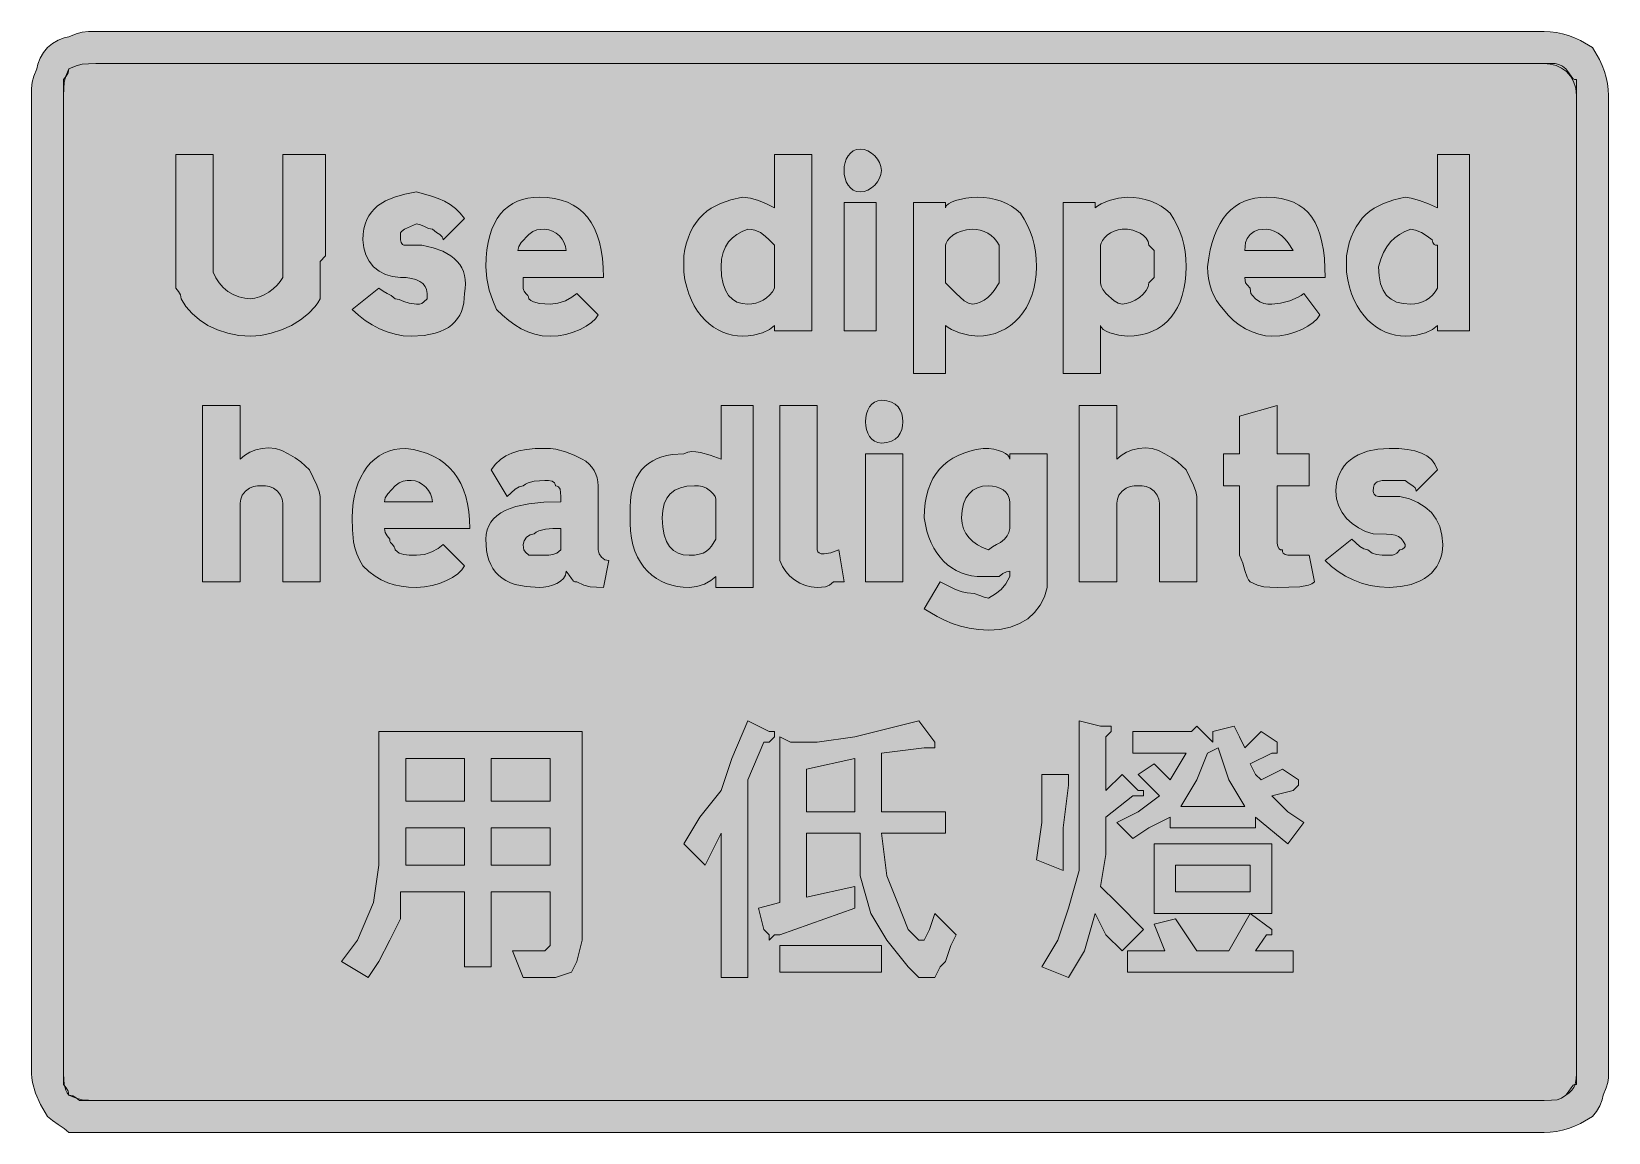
# Model space of a CAD drawing. Header units: metres. Extents: x 107 to 461, y 12 to 260.
import ezdxf

# ---------------------------------------------------------------- set-up
doc = ezdxf.new("R2010")
doc.units = ezdxf.units.M
doc.layers.add('FILL_BLACK_000000', color=7, linetype='Continuous', true_color=0x000000)
doc.layers.add('FILL_WHITE_FFFFFF', color=7, linetype='Continuous', true_color=0xffffff)

msp = doc.modelspace()

# ---------------------------------------------------------------- hatches: boundary and pattern name
at = {"layer": 'FILL_BLACK_000000', "true_color": 0x000000}
h = msp.add_hatch(color=7, dxfattribs=at)
h.dxf.hatch_style = 1
h.paths.add_polyline_path([(449.25, 259.45), (450.6, 259.17), (451.95, 258.78), (453.3, 258.27), (454.65, 257.65), (457.35, 256.08), (458.92, 253.38), (459.54, 252.03), (460.05, 250.68), (460.44, 249.33), (460.72, 247.98), (460.89, 246.63), (460.95, 245.28), (460.95, 25.68), (460.93, 24.76), (460.8, 23.73), (460.44, 22.47), (459.75, 20.88), (459.54, 19.79), (459, 18.48), (458.23, 17.17), (457.35, 16.08), (454.65, 14.5), (453.3, 13.89), (451.95, 13.38), (450.6, 12.99), (449.25, 12.7), (447.9, 12.54), (446.55, 12.48), (121.35, 12.48), (115.35, 12.48), (114.26, 13.38), (112.95, 14.28), (111.64, 15.18), (110.55, 16.08), (108.97, 18.76), (107.85, 21.33), (107.17, 23.67), (107.01, 24.73), (106.95, 25.68), (106.95, 245.28), (106.97, 246.89), (107.1, 248.28), (107.46, 249.67), (108.15, 251.28), (108.36, 252.37), (108.9, 253.68), (109.67, 254.99), (110.55, 256.08), (111.64, 256.96), (112.95, 257.73), (114.26, 258.27), (115.35, 258.48), (116.96, 259.17), (118.35, 259.53), (119.74, 259.66), (121.35, 259.68), (446.55, 259.68), (447.9, 259.62), (449.25, 259.45)])
h.paths.add_polyline_path([(119.74, 252.46), (118.35, 252.33), (116.96, 251.97), (115.35, 251.28), (115.16, 250.4), (114.75, 249.63), (114.15, 248.88), (114.15, 245.28), (114.15, 25.68), (114.3, 23.28), (114.66, 21.97), (114.95, 21.38), (115.35, 20.88), (116.23, 20.69), (117, 20.28), (117.75, 19.68), (121.35, 19.68), (446.55, 19.68), (448.14, 19.7), (449.4, 19.83), (450.43, 20.19), (451.35, 20.88), (452.06, 21.76), (452.55, 22.53), (453.04, 23.07), (453.35, 23.23), (453.75, 23.28), (453.75, 25.68), (453.75, 245.28), (453.59, 246.97), (453.13, 248.43), (452.42, 249.67), (451.5, 250.68), (450.41, 251.47), (449.19, 252.03), (447.89, 252.37), (446.55, 252.48), (121.35, 252.48), (119.74, 252.46)], flags=16)
h = msp.add_hatch(color=7, dxfattribs=at)
h.dxf.hatch_style = 1
h.paths.add_polyline_path([(172.95, 209.28), (171.75, 208.08), (171.75, 202.08), (171.75, 199.68), (171.25, 198.79), (170.64, 197.94), (169.14, 196.34), (167.34, 194.91), (165.3, 193.68), (163.09, 192.67), (160.78, 191.92), (158.44, 191.44), (156.15, 191.28), (153.51, 191.44), (151.01, 191.92), (148.68, 192.67), (146.55, 193.68), (144.64, 194.91), (142.99, 196.34), (141.61, 197.94), (140.55, 199.68), (140.36, 200.56), (139.95, 201.33), (139.35, 202.08), (139.35, 206.88), (139.35, 232.08), (147.75, 232.08), (147.75, 209.28), (147.75, 208.08), (147.75, 205.68), (148.31, 204.39), (149.06, 203.22), (149.99, 202.2), (151.05, 201.33), (152.23, 200.63), (153.49, 200.11), (154.8, 199.79), (156.15, 199.68), (157.1, 199.79), (158.12, 200.09), (159.17, 200.57), (160.2, 201.18), (161.18, 201.91), (162.06, 202.72), (162.79, 203.58), (163.35, 204.48), (163.35, 205.68), (163.35, 206.88), (163.35, 208.08), (163.35, 232.08), (172.95, 232.08), (172.95, 209.28)])
h = msp.add_hatch(color=7, dxfattribs=at)
h.dxf.hatch_style = 1
h.paths.add_polyline_path([(282.15, 232.08), (282.15, 192.48), (273.75, 192.48), (273.75, 193.68), (272.62, 192.8), (271.05, 192.03), (269.02, 191.49), (267.84, 191.33), (266.55, 191.28), (265.43, 191.34), (264.31, 191.5), (263.21, 191.79), (262.12, 192.18), (261.07, 192.69), (260.05, 193.3), (259.08, 194.04), (258.15, 194.88), (257.28, 195.84), (256.47, 196.9), (255.73, 198.09), (255.07, 199.38), (254.5, 200.79), (254.02, 202.3), (253.63, 203.94), (253.35, 205.68), (253.35, 209.28), (253.62, 210.8), (253.97, 212.21), (254.4, 213.51), (254.91, 214.72), (255.49, 215.82), (256.16, 216.83), (256.89, 217.75), (257.7, 218.58), (258.58, 219.33), (259.53, 219.99), (261.62, 221.09), (263.96, 221.91), (266.55, 222.48), (268.35, 222.27), (270.15, 221.73), (271.95, 220.96), (273.75, 220.08), (273.75, 232.08), (282.15, 232.08)])
h.paths.add_polyline_path([(273.75, 211.68), (272.55, 212.88), (271.63, 213.76), (270.6, 214.53), (269.34, 215.07), (268.6, 215.23), (267.75, 215.28), (266.46, 214.77), (265.29, 214.14), (264.27, 213.36), (263.4, 212.43), (262.7, 211.33), (262.18, 210.05), (261.86, 208.57), (261.75, 206.88), (261.86, 204.8), (262.18, 203.04), (262.7, 201.59), (263.4, 200.43), (264.27, 199.56), (265.29, 198.95), (266.46, 198.59), (267.75, 198.48), (268.65, 198.54), (269.53, 198.7), (270.39, 198.99), (271.2, 199.38), (271.96, 199.89), (272.64, 200.5), (273.25, 201.24), (273.75, 202.08), (273.75, 209.28), (273.75, 211.68)], flags=16)
h = msp.add_hatch(color=7, dxfattribs=at)
h.dxf.hatch_style = 1
h.paths.add_polyline_path([(297.64, 227.58), (297.34, 226.72), (296.86, 225.91), (296.25, 225.18), (295.52, 224.57), (294.71, 224.09), (293.85, 223.79), (292.95, 223.68), (292.11, 223.79), (291.38, 224.09), (290.76, 224.57), (290.25, 225.18), (289.86, 225.91), (289.58, 226.72), (289.41, 227.58), (289.35, 228.48), (289.41, 229.38), (289.57, 230.24), (289.86, 231.05), (290.25, 231.78), (290.76, 232.39), (291.37, 232.87), (292.11, 233.17), (292.95, 233.28), (293.85, 233.17), (294.71, 232.87), (295.52, 232.39), (296.25, 231.78), (296.86, 231.05), (297.34, 230.24), (297.64, 229.38), (297.75, 228.48), (297.64, 227.58)])
h = msp.add_hatch(color=7, dxfattribs=at)
h.dxf.hatch_style = 1
h.paths.add_polyline_path([(429.75, 232.08), (429.75, 192.48), (422.55, 192.48), (422.55, 193.68), (421.42, 192.8), (419.85, 192.03), (417.82, 191.49), (416.64, 191.33), (415.35, 191.28), (414.23, 191.34), (413.11, 191.5), (412.01, 191.79), (410.92, 192.18), (409.87, 192.69), (408.85, 193.3), (407.88, 194.04), (406.95, 194.88), (406.08, 195.84), (405.27, 196.9), (404.53, 198.09), (403.87, 199.38), (403.3, 200.79), (402.82, 202.3), (402.43, 203.94), (402.15, 205.68), (402.15, 209.28), (402.42, 210.8), (402.77, 212.21), (403.2, 213.51), (403.71, 214.72), (404.29, 215.82), (404.96, 216.83), (405.69, 217.75), (406.5, 218.58), (407.38, 219.33), (408.33, 219.99), (410.42, 221.09), (412.76, 221.91), (415.35, 222.48), (416.64, 222.27), (418.5, 221.73), (420.58, 220.96), (422.55, 220.08), (422.55, 232.08), (429.75, 232.08)])
h.paths.add_polyline_path([(422.55, 211.68), (422.15, 211.73), (421.86, 211.87), (421.5, 212.28), (421.35, 212.88), (420.26, 213.76), (418.95, 214.53), (417.64, 215.07), (416.55, 215.28), (415.26, 214.77), (414.07, 214.14), (413.01, 213.36), (412.05, 212.43), (411.21, 211.33), (410.48, 210.05), (409.86, 208.57), (409.35, 206.88), (409.46, 204.8), (409.8, 203.04), (410.36, 201.59), (411.15, 200.43), (412.16, 199.56), (413.4, 198.95), (414.86, 198.59), (416.55, 198.48), (417.45, 198.54), (418.33, 198.7), (419.19, 198.99), (420, 199.38), (420.76, 199.89), (421.44, 200.5), (422.05, 201.24), (422.55, 202.08), (422.55, 209.28), (422.55, 211.68)], flags=16)
h = msp.add_hatch(color=7, dxfattribs=at)
h.dxf.hatch_style = 1
h.paths.add_polyline_path([(203.98, 198.74), (203.76, 197.77), (203.46, 196.85), (203.06, 195.99), (202.57, 195.21), (201.98, 194.48), (201.3, 193.83), (200.52, 193.25), (199.64, 192.74), (198.66, 192.3), (197.57, 191.94), (195.08, 191.45), (192.15, 191.28), (190.35, 191.39), (188.57, 191.71), (186.81, 192.23), (185.1, 192.93), (183.44, 193.8), (181.86, 194.82), (180.35, 195.99), (178.95, 197.28), (184.95, 202.08), (185.85, 201.37), (186.75, 200.88), (187.65, 200.39), (188.55, 199.68), (189.47, 199.49), (190.5, 199.08), (191.76, 198.67), (193.35, 198.48), (194.06, 198.5), (194.55, 198.63), (195.04, 198.99), (195.75, 199.68), (195.75, 200.88), (195.64, 201.72), (195.32, 202.45), (194.8, 203.07), (194.1, 203.58), (193.23, 203.97), (192.21, 204.25), (191.04, 204.42), (189.75, 204.48), (188.01, 204.64), (186.41, 205.12), (184.98, 205.87), (183.75, 206.88), (182.74, 208.11), (181.99, 209.54), (181.51, 211.14), (181.35, 212.88), (181.41, 214.17), (181.57, 215.36), (181.84, 216.45), (182.21, 217.44), (182.68, 218.33), (183.25, 219.14), (183.91, 219.88), (184.65, 220.53), (186.39, 221.63), (188.44, 222.5), (190.77, 223.17), (193.35, 223.68), (196.72, 222.74), (198.24, 222.2), (199.65, 221.58), (200.94, 220.84), (202.12, 219.97), (203.19, 218.92), (204.15, 217.68), (199.35, 212.88), (199.3, 213.28), (199.14, 213.59), (198.6, 214.08), (197.83, 214.57), (196.95, 215.28), (196.05, 215.47), (195.15, 215.88), (194.25, 216.29), (193.35, 216.48), (190.65, 215.28), (189.97, 214.79), (189.81, 214.48), (189.75, 214.08), (189.75, 212.88), (189.9, 212.28), (190.26, 211.87), (190.55, 211.73), (190.95, 211.68), (194.55, 211.68), (197.08, 211.12), (199.26, 210.33), (201.07, 209.32), (201.83, 208.73), (202.5, 208.08), (203.07, 207.38), (203.54, 206.62), (203.91, 205.8), (204.17, 204.93), (204.33, 204), (204.38, 203.02), (204.32, 201.98), (204.15, 200.88), (203.98, 198.74)])
h = msp.add_hatch(color=7, dxfattribs=at)
h.dxf.hatch_style = 1
h.paths.add_polyline_path([(217.35, 202.08), (217.4, 201.68), (217.54, 201.37), (217.95, 200.88), (218.36, 200.39), (218.5, 200.08), (218.55, 199.68), (219.05, 199.28), (219.64, 198.99), (220.95, 198.63), (223.35, 198.48), (225.13, 198.69), (226.8, 199.23), (228.24, 200), (229.35, 200.88), (234.15, 196.08), (233.54, 195.18), (232.63, 194.32), (231.47, 193.51), (230.1, 192.78), (228.56, 192.17), (226.89, 191.69), (225.14, 191.39), (223.35, 191.28), (221.6, 191.39), (219.96, 191.71), (218.39, 192.23), (216.9, 192.93), (215.46, 193.8), (214.07, 194.82), (212.7, 195.99), (211.35, 197.28), (210.47, 199.29), (209.7, 201.63), (209.16, 204.2), (208.95, 206.88), (209.01, 208.83), (209.17, 210.65), (209.44, 212.33), (209.81, 213.87), (210.28, 215.28), (210.85, 216.56), (211.51, 217.71), (212.25, 218.73), (213.08, 219.62), (213.99, 220.39), (214.98, 221.04), (216.04, 221.56), (217.17, 221.97), (218.37, 222.25), (219.63, 222.42), (220.95, 222.48), (222.69, 222.41), (224.32, 222.2), (225.84, 221.85), (227.25, 221.35), (228.54, 220.72), (229.73, 219.95), (230.79, 219.03), (231.75, 217.98), (232.59, 216.78), (233.32, 215.45), (233.94, 213.97), (234.45, 212.35), (234.84, 210.6), (235.12, 208.7), (235.29, 206.66), (235.35, 204.48), (217.35, 204.48), (217.35, 202.08)])
h.paths.add_polyline_path([(226.84, 211.38), (226.54, 212.24), (226.06, 213.05), (225.45, 213.78), (224.72, 214.39), (223.91, 214.87), (223.05, 215.17), (222.15, 215.28), (221.25, 215.26), (220.35, 215.13), (219.45, 214.77), (218.55, 214.08), (216.9, 212.28), (216.36, 211.38), (216.15, 210.48), (226.95, 210.48), (226.84, 211.38)], flags=16)
h = msp.add_hatch(color=7, dxfattribs=at)
h.dxf.hatch_style = 1
h.paths.add_polyline_path([(289.35, 192.48), (289.35, 221.28), (296.55, 221.28), (296.55, 192.48), (289.35, 192.48)])
h = msp.add_hatch(color=7, dxfattribs=at)
h.dxf.hatch_style = 1
h.paths.add_polyline_path([(332.28, 203.45), (331.95, 201.88), (331.5, 200.39), (330.94, 199.01), (330.27, 197.73), (329.51, 196.55), (328.65, 195.48), (327.71, 194.52), (326.69, 193.68), (325.6, 192.96), (324.45, 192.37), (323.24, 191.9), (321.98, 191.56), (320.68, 191.35), (319.35, 191.28), (317.38, 191.49), (315.3, 192.03), (313.44, 192.8), (312.71, 193.23), (312.15, 193.68), (312.15, 182.88), (304.95, 182.88), (304.95, 221.28), (312.15, 221.28), (312.15, 220.08), (312.31, 220.53), (312.77, 220.96), (313.48, 221.37), (314.4, 221.73), (316.71, 222.27), (318.01, 222.43), (319.35, 222.48), (320.7, 222.42), (322.03, 222.25), (323.34, 221.97), (324.6, 221.58), (325.81, 221.07), (326.94, 220.45), (328, 219.72), (328.95, 218.88), (329.79, 217.53), (330.52, 216.16), (331.14, 214.77), (331.65, 213.33), (332.04, 211.84), (332.32, 210.27), (332.49, 208.63), (332.55, 206.88), (332.48, 205.12), (332.28, 203.45)])
h.paths.add_polyline_path([(319.93, 198.89), (320.79, 199.37), (321.6, 199.98), (322.36, 200.71), (323.04, 201.52), (324.15, 203.28), (324.15, 204.48), (324.15, 210.48), (324.15, 211.68), (323.65, 212.52), (323.04, 213.25), (322.36, 213.87), (321.6, 214.38), (320.79, 214.77), (319.93, 215.05), (319.05, 215.22), (318.15, 215.28), (316.86, 215.17), (315.69, 214.89), (314.67, 214.46), (313.8, 213.93), (313.1, 213.35), (312.58, 212.75), (312.26, 212.18), (312.15, 211.68), (312.15, 203.28), (314.55, 200.88), (316.35, 199.23), (317.25, 198.69), (318.15, 198.48), (319.05, 198.59), (319.93, 198.89)], flags=16)
h = msp.add_hatch(color=7, dxfattribs=at)
h.dxf.hatch_style = 1
h.paths.add_polyline_path([(365.93, 203.45), (365.65, 201.88), (365.27, 200.39), (364.78, 199.01), (364.19, 197.73), (363.49, 196.55), (362.7, 195.48), (361.81, 194.52), (360.82, 193.68), (359.73, 192.96), (358.56, 192.37), (357.29, 191.9), (355.93, 191.56), (354.48, 191.35), (352.95, 191.28), (351, 191.49), (349.05, 192.03), (348.22, 192.39), (347.55, 192.8), (347.11, 193.23), (346.95, 193.68), (346.95, 182.88), (338.55, 182.88), (338.55, 221.28), (345.75, 221.28), (345.75, 220.08), (346.31, 220.53), (347.04, 220.96), (348.9, 221.73), (350.98, 222.27), (352.95, 222.48), (354.3, 222.42), (355.63, 222.25), (356.94, 221.97), (358.2, 221.58), (359.41, 221.07), (360.54, 220.45), (361.6, 219.72), (362.55, 218.88), (363.39, 217.53), (364.12, 216.16), (364.74, 214.77), (365.25, 213.33), (365.64, 211.84), (365.93, 210.27), (366.09, 208.63), (366.15, 206.88), (366.09, 205.12), (365.93, 203.45)])
h.paths.add_polyline_path([(353.7, 198.89), (354.7, 199.37), (355.65, 199.98), (356.48, 200.71), (357.15, 201.52), (357.59, 202.38), (357.75, 203.28), (358.95, 204.48), (358.95, 210.48), (357.75, 211.68), (357.59, 212.52), (357.17, 213.25), (356.55, 213.87), (355.8, 214.38), (354.21, 215.05), (352.95, 215.28), (351.75, 215.28), (350.85, 215.17), (349.99, 214.89), (349.18, 214.46), (348.45, 213.93), (347.84, 213.35), (347.36, 212.75), (347.06, 212.18), (346.95, 211.68), (346.95, 203.28), (347.1, 202.53), (347.46, 201.76), (348.15, 200.88), (349.95, 199.23), (350.85, 198.69), (351.75, 198.48), (352.7, 198.59), (353.7, 198.89)], flags=16)
h = msp.add_hatch(color=7, dxfattribs=at)
h.dxf.hatch_style = 1
h.paths.add_polyline_path([(379.37, 203.77), (379.5, 203.28), (379.86, 202.79), (380.55, 202.08), (380.57, 201.37), (380.7, 200.88), (381.06, 200.39), (381.75, 199.68), (382.65, 198.99), (383.55, 198.63), (384.45, 198.5), (385.35, 198.48), (387.32, 198.69), (389.4, 199.23), (391.26, 200), (391.99, 200.43), (392.55, 200.88), (396.15, 196.08), (395.54, 195.18), (394.63, 194.32), (393.47, 193.51), (392.1, 192.78), (390.56, 192.17), (388.89, 191.69), (387.14, 191.39), (385.35, 191.28), (383.95, 191.39), (382.48, 191.71), (380.98, 192.23), (379.5, 192.93), (378.07, 193.8), (376.74, 194.82), (375.56, 195.99), (374.55, 197.28), (373.71, 198.23), (372.97, 199.29), (372.36, 200.42), (371.85, 201.63), (371.46, 202.89), (371.17, 204.2), (371.01, 205.53), (370.95, 206.88), (371.22, 208.83), (371.57, 210.65), (372, 212.33), (372.51, 213.87), (373.09, 215.28), (373.76, 216.56), (374.49, 217.71), (375.3, 218.73), (376.18, 219.62), (377.13, 220.39), (378.14, 221.04), (379.22, 221.56), (380.36, 221.97), (381.56, 222.25), (382.83, 222.42), (384.15, 222.48), (385.88, 222.41), (387.47, 222.2), (388.93, 221.85), (390.26, 221.35), (391.47, 220.72), (392.55, 219.95), (393.51, 219.03), (394.35, 217.98), (395.08, 216.78), (395.7, 215.45), (396.22, 213.97), (396.64, 212.35), (396.95, 210.6), (397.18, 208.7), (397.35, 204.48), (379.35, 204.48), (379.37, 203.77)])
h.paths.add_polyline_path([(389.04, 212.24), (388.36, 213.05), (387.6, 213.78), (386.79, 214.39), (385.93, 214.87), (385.05, 215.17), (384.15, 215.28), (383.25, 215.26), (382.35, 215.13), (381.45, 214.77), (380.55, 214.08), (379.86, 213.18), (379.5, 212.28), (379.37, 211.38), (379.35, 210.48), (390.15, 210.48), (389.04, 212.24)], flags=16)
h = msp.add_hatch(color=7, dxfattribs=at)
h.dxf.hatch_style = 1
h.paths.add_polyline_path([(154.76, 164.52), (155.94, 165.22), (157.27, 165.75), (158.7, 166.08), (160.18, 166.19), (161.68, 166.04), (163.15, 165.62), (164.55, 164.88), (166.14, 163.98), (167.4, 163.08), (169.35, 161.28), (171, 157.83), (171.54, 156.39), (171.75, 155.28), (171.75, 136.08), (163.35, 136.08), (163.35, 152.88), (163.33, 153.78), (163.2, 154.68), (162.84, 155.58), (162.15, 156.48), (161.25, 157.17), (160.35, 157.53), (159.45, 157.66), (158.55, 157.68), (157.65, 157.66), (156.75, 157.53), (155.85, 157.17), (154.95, 156.48), (154.26, 155.58), (153.9, 154.68), (153.77, 153.78), (153.75, 152.88), (153.75, 136.08), (145.35, 136.08), (145.35, 175.68), (153.75, 175.68), (153.75, 163.68), (154.76, 164.52)])
h = msp.add_hatch(color=7, dxfattribs=at)
h.dxf.hatch_style = 1
h.paths.add_polyline_path([(268.95, 175.68), (268.95, 134.88), (260.55, 134.88), (260.55, 137.28), (259.44, 136.4), (258, 135.63), (256.33, 135.09), (254.55, 134.88), (253.22, 134.94), (251.92, 135.1), (250.66, 135.39), (249.45, 135.78), (248.3, 136.29), (247.21, 136.9), (246.19, 137.64), (245.25, 138.48), (244.39, 139.44), (243.63, 140.5), (242.96, 141.69), (242.4, 142.98), (241.95, 144.39), (241.62, 145.9), (241.42, 147.54), (241.35, 149.28), (241.35, 152.88), (241.41, 154.4), (241.57, 155.81), (241.84, 157.11), (242.21, 158.3), (242.68, 159.39), (243.25, 160.37), (243.91, 161.25), (244.65, 162.03), (245.48, 162.71), (246.39, 163.3), (247.38, 163.79), (248.44, 164.19), (249.57, 164.49), (250.77, 164.71), (253.35, 164.88), (254.25, 165.22), (255.17, 165.37), (256.11, 165.34), (257.1, 165.18), (259.26, 164.54), (261.75, 163.68), (261.75, 175.68), (268.95, 175.68)])
h.paths.add_polyline_path([(260.55, 154.08), (260.53, 154.79), (260.4, 155.28), (260.04, 155.77), (259.35, 156.48), (258.45, 157.17), (257.55, 157.53), (256.65, 157.66), (255.75, 157.68), (254.06, 157.57), (252.6, 157.23), (251.36, 156.67), (250.35, 155.88), (249.56, 154.87), (249, 153.63), (248.66, 152.17), (248.55, 150.48), (248.66, 148.4), (248.98, 146.64), (249.5, 145.19), (250.2, 144.03), (251.07, 143.16), (252.09, 142.55), (253.26, 142.19), (254.55, 142.08), (255.79, 142.14), (256.84, 142.3), (257.71, 142.59), (258.45, 142.98), (259.07, 143.49), (259.61, 144.1), (260.55, 145.68), (260.55, 152.88), (260.55, 154.08)], flags=16)
h = msp.add_hatch(color=7, dxfattribs=at)
h.dxf.hatch_style = 1
h.paths.add_polyline_path([(283.35, 144.48), (283.35, 143.28), (283.46, 142.89), (283.76, 142.6), (284.24, 142.44), (284.85, 142.38), (286.39, 142.6), (288.15, 143.28), (289.35, 136.08), (286.95, 136.08), (286.05, 135.39), (285.15, 135.03), (284.25, 134.9), (283.35, 134.88), (282, 134.99), (280.69, 135.31), (279.43, 135.83), (278.25, 136.53), (277.19, 137.4), (276.26, 138.42), (275.51, 139.59), (274.95, 140.88), (274.95, 142.08), (274.95, 175.68), (283.35, 175.68), (283.35, 144.48)])
h = msp.add_hatch(color=7, dxfattribs=at)
h.dxf.hatch_style = 1
h.paths.add_polyline_path([(302.49, 171.18), (302.31, 170.32), (301.98, 169.51), (301.5, 168.78), (300.85, 168.17), (300.02, 167.69), (298.99, 167.39), (297.75, 167.28), (296.91, 167.39), (296.17, 167.69), (295.56, 168.17), (295.05, 168.78), (294.66, 169.51), (294.37, 170.32), (294.21, 171.18), (294.15, 172.08), (294.21, 172.98), (294.37, 173.84), (294.66, 174.65), (295.05, 175.38), (295.56, 175.99), (296.17, 176.47), (296.91, 176.77), (297.75, 176.88), (298.99, 176.77), (300.02, 176.47), (300.85, 175.99), (301.5, 175.38), (301.98, 174.65), (302.31, 173.84), (302.49, 172.98), (302.55, 172.08), (302.49, 171.18)])
h = msp.add_hatch(color=7, dxfattribs=at)
h.dxf.hatch_style = 1
h.paths.add_polyline_path([(351.56, 164.52), (352.74, 165.22), (354.07, 165.75), (355.5, 166.08), (356.98, 166.19), (358.48, 166.04), (359.95, 165.62), (361.35, 164.88), (362.94, 163.98), (364.2, 163.08), (366.15, 161.28), (367.8, 157.83), (368.34, 156.39), (368.55, 155.28), (368.55, 136.08), (360.15, 136.08), (360.15, 152.88), (360.13, 153.78), (360, 154.68), (359.64, 155.58), (358.95, 156.48), (358.05, 157.17), (357.15, 157.53), (356.25, 157.66), (355.35, 157.68), (354.45, 157.66), (353.55, 157.53), (352.65, 157.17), (351.75, 156.48), (351.06, 155.58), (350.7, 154.68), (350.57, 153.78), (350.55, 152.88), (350.55, 136.08), (342.15, 136.08), (342.15, 175.68), (350.55, 175.68), (350.55, 163.68), (351.56, 164.52)])
h = msp.add_hatch(color=7, dxfattribs=at)
h.dxf.hatch_style = 1
h.paths.add_polyline_path([(393.75, 164.88), (393.75, 157.68), (386.55, 157.68), (386.55, 145.68), (386.57, 144.8), (386.7, 144.03), (387.06, 143.49), (387.35, 143.33), (387.75, 143.28), (387.8, 142.88), (387.94, 142.59), (388.35, 142.23), (388.95, 142.08), (391.35, 142.08), (393.75, 142.08), (394.95, 136.08), (394.39, 135.68), (393.64, 135.39), (391.65, 135.03), (389.21, 134.9), (386.55, 134.88), (384.94, 134.9), (383.55, 135.03), (382.16, 135.39), (380.55, 136.08), (380.15, 136.58), (379.84, 137.19), (379.35, 138.63), (378.86, 140.3), (378.15, 142.08), (378.15, 157.68), (374.55, 157.68), (374.55, 164.88), (378.15, 164.88), (378.15, 173.28), (386.55, 175.68), (386.55, 164.88), (393.75, 164.88)])
h = msp.add_hatch(color=7, dxfattribs=at)
h.dxf.hatch_style = 1
h.paths.add_polyline_path([(186.34, 147.2), (186.75, 146.43), (187.35, 145.68), (187.4, 145.28), (187.54, 144.97), (187.95, 144.48), (188.36, 143.99), (188.5, 143.68), (188.55, 143.28), (189.47, 142.59), (190.5, 142.23), (191.76, 142.1), (193.35, 142.08), (195.13, 142.29), (196.8, 142.83), (198.24, 143.6), (199.35, 144.48), (204.15, 139.68), (203.54, 138.78), (202.63, 137.92), (201.47, 137.11), (200.1, 136.38), (198.56, 135.77), (196.89, 135.29), (195.14, 134.99), (193.35, 134.88), (191.6, 134.94), (189.96, 135.12), (188.39, 135.45), (186.9, 135.93), (185.46, 136.58), (184.07, 137.41), (182.7, 138.44), (181.35, 139.68), (180.56, 141.03), (179.96, 142.38), (179.54, 143.73), (179.25, 145.08), (178.99, 147.78), (178.95, 150.48), (179.01, 152.24), (179.17, 153.91), (179.44, 155.48), (179.81, 156.97), (180.28, 158.35), (180.85, 159.63), (181.51, 160.81), (182.25, 161.88), (183.08, 162.84), (183.99, 163.68), (184.98, 164.4), (186.04, 164.99), (187.17, 165.46), (188.37, 165.8), (189.63, 166.01), (190.95, 166.08), (192.69, 165.8), (194.32, 165.4), (195.84, 164.9), (197.25, 164.28), (198.54, 163.55), (199.73, 162.7), (200.79, 161.75), (201.75, 160.68), (202.59, 159.5), (203.32, 158.2), (203.94, 156.8), (204.45, 155.28), (204.84, 153.65), (205.12, 151.9), (205.29, 150.05), (205.35, 148.08), (186.15, 148.08), (186.34, 147.2)])
h.paths.add_polyline_path([(196.84, 154.98), (196.54, 155.84), (196.06, 156.65), (195.45, 157.38), (194.72, 157.99), (193.91, 158.47), (193.05, 158.77), (192.15, 158.88), (191.25, 158.86), (190.35, 158.73), (189.45, 158.37), (188.55, 157.68), (186.9, 155.88), (186.36, 154.98), (186.15, 154.08), (196.95, 154.08), (196.84, 154.98)], flags=16)
h = msp.add_hatch(color=7, dxfattribs=at)
h.dxf.hatch_style = 1
h.paths.add_polyline_path([(233.74, 134.9), (232.35, 135.03), (230.96, 135.39), (229.35, 136.08), (228.95, 136.13), (228.64, 136.29), (228.15, 136.83), (227.66, 137.6), (226.95, 138.48), (226.79, 137.64), (226.35, 136.9), (225.68, 136.29), (224.85, 135.78), (223.9, 135.39), (222.9, 135.1), (221.9, 134.94), (220.95, 134.88), (218.02, 135.05), (216.72, 135.26), (215.53, 135.55), (214.44, 135.93), (213.46, 136.4), (212.58, 136.95), (211.8, 137.58), (211.12, 138.3), (210.53, 139.1), (210.04, 139.98), (209.64, 140.95), (209.34, 142.01), (209.12, 143.15), (208.95, 145.68), (209.02, 146.76), (209.23, 147.76), (209.57, 148.68), (210.06, 149.52), (210.67, 150.29), (211.42, 150.97), (212.29, 151.59), (213.3, 152.13), (214.43, 152.6), (215.69, 153), (218.57, 153.61), (221.93, 153.97), (225.75, 154.08), (225.75, 155.28), (225.73, 156.16), (225.6, 156.93), (225.24, 157.47), (224.95, 157.63), (224.55, 157.68), (224.5, 158.08), (224.34, 158.37), (223.8, 158.73), (223.03, 158.86), (222.15, 158.88), (219.75, 158.73), (218.44, 158.37), (217.85, 158.08), (217.35, 157.68), (216.45, 157.47), (215.55, 156.93), (213.75, 155.28), (210.15, 161.28), (211.11, 162.52), (212.19, 163.55), (213.42, 164.38), (214.8, 165.03), (216.35, 165.51), (218.08, 165.84), (220.01, 166.02), (222.15, 166.08), (223.45, 166.03), (224.64, 165.87), (226.8, 165.33), (228.73, 164.56), (230.55, 163.68), (231.39, 163.18), (232.12, 162.57), (232.74, 161.89), (233.25, 161.13), (233.64, 160.32), (233.92, 159.46), (234.09, 158.58), (234.15, 157.68), (234.15, 143.28), (234.36, 142.4), (234.9, 141.63), (235.67, 141.09), (236.55, 140.88), (235.35, 134.88), (233.74, 134.9)])
h.paths.add_polyline_path([(217.5, 143.28), (217.86, 142.79), (218.55, 142.08), (222.15, 142.08), (223.05, 142.1), (223.95, 142.23), (224.85, 142.59), (225.75, 143.28), (225.75, 148.08), (223.97, 148.06), (222.3, 147.93), (220.86, 147.57), (220.25, 147.28), (219.75, 146.88), (218.87, 146.67), (218.1, 146.13), (217.56, 145.36), (217.35, 144.48), (217.37, 143.77), (217.5, 143.28)], flags=16)
h = msp.add_hatch(color=7, dxfattribs=at)
h.dxf.hatch_style = 1
h.paths.add_polyline_path([(294.15, 136.08), (294.15, 164.88), (302.55, 164.88), (302.55, 136.08), (294.15, 136.08)])
h = msp.add_hatch(color=7, dxfattribs=at)
h.dxf.hatch_style = 1
h.paths.add_polyline_path([(333.39, 130.85), (332.14, 129.21), (330.6, 127.83), (328.77, 126.74), (326.68, 125.94), (324.34, 125.45), (321.75, 125.28), (319.56, 125.39), (317.47, 125.69), (315.51, 126.17), (313.65, 126.78), (311.91, 127.51), (310.27, 128.32), (307.35, 130.08), (310.95, 136.08), (314.4, 134.43), (315.84, 133.89), (316.95, 133.68), (318.54, 133.49), (319.8, 133.08), (320.83, 132.67), (321.75, 132.48), (323.34, 133.4), (324.6, 134.43), (325.63, 135.69), (326.55, 137.28), (326.55, 138.48), (325.8, 138.33), (325.03, 137.97), (324.15, 137.28), (320.55, 137.28), (319.23, 137.34), (317.96, 137.5), (316.76, 137.78), (315.62, 138.16), (314.54, 138.65), (313.53, 139.24), (312.58, 139.94), (311.7, 140.73), (310.89, 141.62), (310.16, 142.61), (309.49, 143.7), (308.91, 144.87), (308.4, 146.14), (307.97, 147.5), (307.35, 150.48), (307.41, 152.22), (307.57, 153.86), (307.85, 155.38), (308.23, 156.8), (308.72, 158.11), (309.31, 159.32), (310.01, 160.42), (310.8, 161.43), (311.69, 162.34), (312.68, 163.15), (313.77, 163.86), (314.94, 164.49), (316.21, 165.02), (317.57, 165.46), (319.02, 165.81), (320.55, 166.08), (321.84, 166.03), (323.01, 165.87), (324.03, 165.64), (324.9, 165.33), (325.6, 164.97), (326.12, 164.56), (326.44, 164.13), (326.55, 163.68), (326.55, 164.88), (334.95, 164.88), (334.95, 134.88), (334.33, 132.74), (333.39, 130.85)])
h.paths.add_polyline_path([(326.14, 155.65), (325.66, 156.27), (325.05, 156.78), (324.32, 157.17), (323.51, 157.45), (322.65, 157.62), (321.75, 157.68), (320.46, 157.57), (319.29, 157.23), (318.27, 156.67), (317.4, 155.88), (316.7, 154.87), (316.18, 153.63), (315.86, 152.17), (315.75, 150.48), (315.86, 149.19), (316.18, 148), (316.7, 146.94), (317.4, 145.98), (318.27, 145.14), (319.29, 144.4), (320.46, 143.79), (321.75, 143.28), (322.65, 143.99), (323.55, 144.48), (324.45, 144.97), (325.35, 145.68), (325.95, 146.43), (326.36, 147.2), (326.55, 148.08), (326.55, 154.08), (326.44, 154.92), (326.14, 155.65)], flags=16)
h = msp.add_hatch(color=7, dxfattribs=at)
h.dxf.hatch_style = 1
h.paths.add_polyline_path([(423.69, 143.38), (423.53, 142.34), (423.26, 141.37), (422.89, 140.45), (422.42, 139.59), (421.85, 138.81), (421.19, 138.08), (420.45, 137.43), (419.62, 136.85), (418.71, 136.34), (416.66, 135.54), (414.33, 135.05), (411.75, 134.88), (409.56, 134.99), (407.48, 135.31), (405.51, 135.83), (403.65, 136.53), (401.91, 137.4), (400.27, 138.42), (398.76, 139.59), (397.35, 140.88), (403.35, 145.68), (405.15, 144.03), (406.05, 143.49), (406.95, 143.28), (407.87, 142.59), (408.9, 142.23), (410.16, 142.1), (411.75, 142.08), (412.46, 142.1), (412.95, 142.23), (413.44, 142.59), (414.15, 143.28), (414.75, 143.43), (415.16, 143.79), (415.3, 144.08), (415.35, 144.48), (414.89, 145.27), (414.39, 145.87), (413.81, 146.29), (413.1, 146.58), (412.22, 146.75), (411.13, 146.84), (408.15, 146.88), (406.41, 147.44), (404.81, 148.21), (403.38, 149.18), (402.15, 150.33), (401.14, 151.65), (400.39, 153.12), (399.91, 154.74), (399.75, 156.48), (399.81, 157.58), (399.97, 158.62), (400.24, 159.59), (400.61, 160.51), (401.08, 161.37), (401.65, 162.15), (402.31, 162.88), (403.05, 163.53), (403.88, 164.11), (404.79, 164.62), (406.84, 165.42), (409.17, 165.91), (411.75, 166.08), (413.89, 166.02), (415.8, 165.84), (417.49, 165.51), (418.95, 165.03), (420.19, 164.38), (421.2, 163.55), (421.99, 162.52), (422.55, 161.28), (417.75, 156.48), (417.7, 156.88), (417.54, 157.19), (417, 157.68), (416.23, 158.17), (415.35, 158.88), (411.75, 158.88), (410.17, 158.84), (409.56, 158.75), (409.05, 158.58), (408.66, 158.29), (408.37, 157.87), (408.21, 157.27), (408.15, 156.48), (408.2, 156.08), (408.34, 155.79), (408.75, 155.43), (409.35, 155.28), (414.15, 155.28), (416.29, 154.72), (418.18, 153.93), (419.82, 152.92), (421.2, 151.68), (422.29, 150.22), (423.09, 148.53), (423.58, 146.62), (423.75, 144.48), (423.69, 143.38)])
h = msp.add_hatch(color=7, dxfattribs=at)
h.dxf.hatch_style = 1
h.paths.add_polyline_path([(256.95, 83.28), (261.75, 89.28), (264.15, 96.48), (267.75, 104.88), (272.55, 102.48), (273.75, 102.48), (273.75, 101.28), (272.55, 100.08), (271.35, 100.08), (267.75, 91.68), (267.75, 47.28), (261.75, 47.28), (261.75, 79.68), (258.15, 72.48), (253.35, 77.28), (256.95, 83.28)])
h = msp.add_hatch(color=7, dxfattribs=at)
h.dxf.hatch_style = 1
h.paths.add_polyline_path([(277.35, 100.08), (283.35, 100.08), (291.75, 101.28), (306.15, 104.88), (309.75, 100.08), (309.75, 98.88), (308.55, 98.88), (307.35, 98.88), (297.75, 97.68), (297.75, 84.48), (312.15, 84.48), (312.15, 79.68), (297.75, 79.68), (298.95, 70.08), (301.35, 64.08), (303.75, 58.08), (306.15, 55.68), (307.35, 55.68), (308.55, 58.08), (309.75, 61.68), (314.55, 56.88), (313.35, 54.48), (312.15, 50.88), (310.95, 49.68), (309.75, 47.28), (307.35, 47.28), (306.15, 47.28), (304.95, 48.48), (303.75, 49.68), (298.95, 55.68), (295.35, 61.68), (292.95, 70.08), (292.95, 79.68), (280.95, 79.68), (280.95, 65.28), (291.75, 67.68), (291.75, 62.88), (274.95, 56.88), (273.75, 56.88), (272.55, 55.68), (272.55, 56.88), (271.35, 58.08), (270.15, 62.88), (274.95, 64.08), (274.95, 101.28), (277.35, 100.08)])
h.paths.add_polyline_path([(291.75, 96.48), (280.95, 94.08), (280.95, 84.48), (291.75, 84.48), (291.75, 96.48)], flags=16)
h = msp.add_hatch(color=7, dxfattribs=at)
h.dxf.hatch_style = 1
h.paths.add_polyline_path([(346.95, 103.68), (348.15, 103.68), (349.35, 103.68), (349.35, 102.48), (348.15, 101.28), (348.15, 89.28), (351.75, 92.88), (355.35, 89.28), (356.55, 89.28), (356.55, 88.08), (355.35, 88.08), (354.15, 88.08), (348.15, 83.28), (348.15, 74.88), (346.95, 67.68), (350.55, 64.08), (356.55, 58.08), (351.75, 53.28), (348.15, 56.88), (345.75, 61.68), (343.35, 53.28), (339.75, 47.28), (333.75, 49.68), (337.35, 55.68), (339.75, 62.88), (342.15, 71.28), (342.15, 80.88), (342.15, 104.88), (346.95, 103.68)])
h = msp.add_hatch(color=7, dxfattribs=at)
h.dxf.hatch_style = 1
h.paths.add_polyline_path([(368.55, 103.68), (372.15, 100.08), (372.15, 102.48), (376.95, 103.68), (378.15, 101.28), (379.35, 98.88), (382.95, 102.48), (386.55, 100.08), (386.55, 97.68), (385.35, 97.68), (380.55, 95.28), (381.75, 92.88), (382.95, 91.68), (387.75, 94.08), (391.35, 91.68), (391.35, 90.48), (390.15, 89.28), (385.35, 88.08), (388.95, 84.48), (392.55, 82.08), (388.95, 77.28), (381.75, 83.28), (381.75, 80.88), (362.55, 80.88), (362.55, 83.28), (357.75, 80.88), (354.15, 78.48), (350.55, 82.08), (355.35, 84.48), (360.15, 88.08), (355.35, 92.88), (358.95, 95.28), (362.55, 91.68), (366.15, 97.68), (354.15, 97.68), (354.15, 102.48), (367.35, 102.48), (368.55, 103.68)])
h.paths.add_polyline_path([(368.55, 91.68), (364.95, 85.68), (379.35, 85.68), (375.75, 91.68), (373.35, 98.88), (370.95, 97.68), (368.55, 91.68)], flags=16)
h = msp.add_hatch(color=7, dxfattribs=at)
h.dxf.hatch_style = 1
h.paths.add_polyline_path([(224.55, 47.28), (220.95, 47.28), (217.35, 47.28), (214.95, 53.28), (219.75, 53.28), (222.15, 53.28), (223.35, 54.48), (223.35, 55.68), (223.35, 56.88), (223.35, 66.48), (210.15, 66.48), (210.15, 49.68), (204.15, 49.68), (204.15, 66.48), (189.75, 66.48), (189.75, 60.48), (187.35, 55.68), (184.95, 50.88), (182.55, 47.28), (176.55, 50.88), (180.15, 55.68), (183.75, 64.08), (184.95, 72.48), (184.95, 84.48), (184.95, 102.48), (230.55, 102.48), (230.55, 55.68), (229.35, 50.88), (228.15, 48.48), (224.55, 47.28)])
h.paths.add_polyline_path([(204.15, 86.88), (204.15, 96.48), (190.95, 96.48), (190.95, 86.88), (204.15, 86.88)], flags=16)
h.paths.add_polyline_path([(204.15, 72.48), (204.15, 80.88), (190.95, 80.88), (190.95, 72.48), (204.15, 72.48)], flags=16)
h.paths.add_polyline_path([(210.15, 96.48), (210.15, 86.88), (223.35, 86.88), (223.35, 96.48), (210.15, 96.48)], flags=16)
h.paths.add_polyline_path([(223.35, 80.88), (210.15, 80.88), (210.15, 72.48), (223.35, 72.48), (223.35, 80.88)], flags=16)
h = msp.add_hatch(color=7, dxfattribs=at)
h.dxf.hatch_style = 1
h.paths.add_polyline_path([(333.75, 82.08), (333.75, 92.88), (339.75, 92.88), (339.75, 91.68), (339.75, 90.48), (338.55, 80.88), (338.55, 71.28), (332.55, 73.68), (333.75, 82.08)])
h = msp.add_hatch(color=7, dxfattribs=at)
h.dxf.hatch_style = 1
h.paths.add_polyline_path([(385.35, 61.68), (358.95, 61.68), (358.95, 77.28), (385.35, 77.28), (385.35, 61.68)])
h.paths.add_polyline_path([(380.55, 72.48), (363.75, 72.48), (363.75, 66.48), (380.55, 66.48), (380.55, 72.48)], flags=16)
h = msp.add_hatch(color=7, dxfattribs=at)
h.dxf.hatch_style = 1
h.paths.add_polyline_path([(361.35, 53.28), (358.95, 59.28), (363.75, 60.48), (368.55, 53.28), (375.75, 53.28), (380.55, 61.68), (385.35, 58.08), (385.35, 56.88), (384.15, 56.88), (381.75, 53.28), (390.15, 53.28), (390.15, 48.48), (352.95, 48.48), (352.95, 53.28), (361.35, 53.28)])
h = msp.add_hatch(color=7, dxfattribs=at)
h.dxf.hatch_style = 1
h.paths.add_polyline_path([(297.75, 54.48), (297.75, 48.48), (274.95, 48.48), (274.95, 54.48), (297.75, 54.48)])
at = {"layer": 'FILL_WHITE_FFFFFF', "true_color": 0xffffff}
h = msp.add_hatch(color=7, dxfattribs=at)
h.dxf.hatch_style = 1
h.paths.add_polyline_path([(446.55, 252.48), (448.95, 252.48), (449.83, 252.29), (450.6, 251.88), (451.35, 251.28), (452.06, 250.4), (452.55, 249.63), (453.04, 249.09), (453.35, 248.93), (453.75, 248.88), (453.75, 245.28), (453.75, 25.68), (453.71, 24.59), (453.45, 23.28), (453.16, 22.61), (452.74, 21.97), (452.14, 21.38), (451.35, 20.88), (450.43, 20.19), (449.4, 19.83), (448.14, 19.7), (446.55, 19.68), (121.35, 19.68), (119.74, 19.7), (118.35, 19.83), (116.96, 20.19), (115.35, 20.88), (115.16, 21.76), (114.75, 22.53), (114.15, 23.28), (114.15, 25.68), (114.15, 245.28), (114.17, 246.89), (114.3, 248.28), (114.66, 249.67), (115.35, 251.28), (116.96, 251.97), (118.35, 252.33), (119.74, 252.46), (121.35, 252.48), (446.55, 252.48)])

# ---------------------------------------------------------------- linework, layer by layer
at = {"layer": 'FILL_BLACK_000000', "lineweight": 0, "true_color": 0x000000}
for points in [[(449.25, 259.45), (450.6, 259.17), (451.95, 258.78), (453.3, 258.27), (454.65, 257.65), (457.35, 256.08), (458.92, 253.38), (459.54, 252.03), (460.05, 250.68), (460.44, 249.33), (460.72, 247.98), (460.89, 246.63), (460.95, 245.28), (460.95, 25.68), (460.93, 24.76), (460.8, 23.73), (460.44, 22.47), (459.75, 20.88), (459.54, 19.79), (459, 18.48), (458.23, 17.17), (457.35, 16.08), (454.65, 14.5), (453.3, 13.89), (451.95, 13.38), (450.6, 12.99), (449.25, 12.7), (447.9, 12.54), (446.55, 12.48), (121.35, 12.48), (115.35, 12.48), (114.26, 13.38), (112.95, 14.28), (111.64, 15.18), (110.55, 16.08), (108.97, 18.76), (107.85, 21.33), (107.17, 23.67), (107.01, 24.73), (106.95, 25.68), (106.95, 245.28), (106.97, 246.89), (107.1, 248.28), (107.46, 249.67), (108.15, 251.28), (108.36, 252.37), (108.9, 253.68), (109.67, 254.99), (110.55, 256.08), (111.64, 256.96), (112.95, 257.73), (114.26, 258.27), (115.35, 258.48), (116.96, 259.17), (118.35, 259.53), (119.74, 259.66), (121.35, 259.68), (446.55, 259.68), (447.9, 259.62)], [(119.74, 252.46), (118.35, 252.33), (116.96, 251.97), (115.35, 251.28), (115.16, 250.4), (114.75, 249.63), (114.15, 248.88), (114.15, 245.28), (114.15, 25.68), (114.3, 23.28), (114.66, 21.97), (114.95, 21.38), (115.35, 20.88), (116.23, 20.69), (117, 20.28), (117.75, 19.68), (121.35, 19.68), (446.55, 19.68), (448.14, 19.7), (449.4, 19.83), (450.43, 20.19), (451.35, 20.88), (452.06, 21.76), (452.55, 22.53), (453.04, 23.07), (453.35, 23.23), (453.75, 23.28), (453.75, 25.68), (453.75, 245.28), (453.59, 246.97), (453.13, 248.43), (452.42, 249.67), (451.5, 250.68), (450.41, 251.47), (449.19, 252.03), (447.89, 252.37), (446.55, 252.48), (121.35, 252.48)], [(172.95, 209.28), (171.75, 208.08), (171.75, 202.08), (171.75, 199.68), (171.25, 198.79), (170.64, 197.94), (169.14, 196.34), (167.34, 194.91), (165.3, 193.68), (163.09, 192.67), (160.78, 191.92), (158.44, 191.44), (156.15, 191.28), (153.51, 191.44), (151.01, 191.92), (148.68, 192.67), (146.55, 193.68), (144.64, 194.91), (142.99, 196.34), (141.61, 197.94), (140.55, 199.68), (140.36, 200.56), (139.95, 201.33), (139.35, 202.08), (139.35, 206.88), (139.35, 232.08), (147.75, 232.08), (147.75, 209.28), (147.75, 208.08), (147.75, 205.68), (148.31, 204.39), (149.06, 203.22), (149.99, 202.2), (151.05, 201.33), (152.23, 200.63), (153.49, 200.11), (154.8, 199.79), (156.15, 199.68), (157.1, 199.79), (158.12, 200.09), (159.17, 200.57), (160.2, 201.18), (161.18, 201.91), (162.06, 202.72), (162.79, 203.58), (163.35, 204.48), (163.35, 205.68), (163.35, 206.88), (163.35, 208.08), (163.35, 232.08), (172.95, 232.08)], [(282.15, 232.08), (282.15, 192.48), (273.75, 192.48), (273.75, 193.68), (272.62, 192.8), (271.05, 192.03), (269.02, 191.49), (267.84, 191.33), (266.55, 191.28), (265.43, 191.34), (264.31, 191.5), (263.21, 191.79), (262.12, 192.18), (261.07, 192.69), (260.05, 193.3), (259.08, 194.04), (258.15, 194.88), (257.28, 195.84), (256.47, 196.9), (255.73, 198.09), (255.07, 199.38), (254.5, 200.79), (254.02, 202.3), (253.63, 203.94), (253.35, 205.68), (253.35, 209.28), (253.62, 210.8), (253.97, 212.21), (254.4, 213.51), (254.91, 214.72), (255.49, 215.82), (256.16, 216.83), (256.89, 217.75), (257.7, 218.58), (258.58, 219.33), (259.53, 219.99), (261.62, 221.09), (263.96, 221.91), (266.55, 222.48), (268.35, 222.27), (270.15, 221.73), (271.95, 220.96), (273.75, 220.08), (273.75, 232.08)], [(297.64, 227.58), (297.34, 226.72), (296.86, 225.91), (296.25, 225.18), (295.52, 224.57), (294.71, 224.09), (293.85, 223.79), (292.95, 223.68), (292.11, 223.79), (291.38, 224.09), (290.76, 224.57), (290.25, 225.18), (289.86, 225.91), (289.58, 226.72), (289.41, 227.58), (289.35, 228.48), (289.41, 229.38), (289.57, 230.24), (289.86, 231.05), (290.25, 231.78), (290.76, 232.39), (291.37, 232.87), (292.11, 233.17), (292.95, 233.28), (293.85, 233.17), (294.71, 232.87), (295.52, 232.39), (296.25, 231.78), (296.86, 231.05), (297.34, 230.24), (297.64, 229.38), (297.75, 228.48)], [(429.75, 232.08), (429.75, 192.48), (422.55, 192.48), (422.55, 193.68), (421.42, 192.8), (419.85, 192.03), (417.82, 191.49), (416.64, 191.33), (415.35, 191.28), (414.23, 191.34), (413.11, 191.5), (412.01, 191.79), (410.92, 192.18), (409.87, 192.69), (408.85, 193.3), (407.88, 194.04), (406.95, 194.88), (406.08, 195.84), (405.27, 196.9), (404.53, 198.09), (403.87, 199.38), (403.3, 200.79), (402.82, 202.3), (402.43, 203.94), (402.15, 205.68), (402.15, 209.28), (402.42, 210.8), (402.77, 212.21), (403.2, 213.51), (403.71, 214.72), (404.29, 215.82), (404.96, 216.83), (405.69, 217.75), (406.5, 218.58), (407.38, 219.33), (408.33, 219.99), (410.42, 221.09), (412.76, 221.91), (415.35, 222.48), (416.64, 222.27), (418.5, 221.73), (420.58, 220.96), (422.55, 220.08), (422.55, 232.08)], [(203.98, 198.74), (203.76, 197.77), (203.46, 196.85), (203.06, 195.99), (202.57, 195.21), (201.98, 194.48), (201.3, 193.83), (200.52, 193.25), (199.64, 192.74), (198.66, 192.3), (197.57, 191.94), (195.08, 191.45), (192.15, 191.28), (190.35, 191.39), (188.57, 191.71), (186.81, 192.23), (185.1, 192.93), (183.44, 193.8), (181.86, 194.82), (180.35, 195.99), (178.95, 197.28), (184.95, 202.08), (185.85, 201.37), (186.75, 200.88), (187.65, 200.39), (188.55, 199.68), (189.47, 199.49), (190.5, 199.08), (191.76, 198.67), (193.35, 198.48), (194.06, 198.5), (194.55, 198.63), (195.04, 198.99), (195.75, 199.68), (195.75, 200.88), (195.64, 201.72), (195.32, 202.45), (194.8, 203.07), (194.1, 203.58), (193.23, 203.97), (192.21, 204.25), (191.04, 204.42), (189.75, 204.48), (188.01, 204.64), (186.41, 205.12), (184.98, 205.87), (183.75, 206.88), (182.74, 208.11), (181.99, 209.54), (181.51, 211.14), (181.35, 212.88), (181.41, 214.17), (181.57, 215.36), (181.84, 216.45), (182.21, 217.44), (182.68, 218.33), (183.25, 219.14), (183.91, 219.88), (184.65, 220.53), (186.39, 221.63), (188.44, 222.5), (190.77, 223.17), (193.35, 223.68), (196.72, 222.74), (198.24, 222.2), (199.65, 221.58), (200.94, 220.84), (202.12, 219.97), (203.19, 218.92), (204.15, 217.68), (199.35, 212.88), (199.3, 213.28), (199.14, 213.59), (198.6, 214.08), (197.83, 214.57), (196.95, 215.28), (196.05, 215.47), (195.15, 215.88), (194.25, 216.29), (193.35, 216.48), (190.65, 215.28), (189.97, 214.79), (189.81, 214.48), (189.75, 214.08), (189.75, 212.88), (189.9, 212.28), (190.26, 211.87), (190.55, 211.73), (190.95, 211.68), (194.55, 211.68), (197.08, 211.12), (199.26, 210.33), (201.07, 209.32), (201.83, 208.73), (202.5, 208.08), (203.07, 207.38), (203.54, 206.62), (203.91, 205.8), (204.17, 204.93), (204.33, 204), (204.38, 203.02), (204.32, 201.98), (204.15, 200.88)], [(217.35, 202.08), (217.4, 201.68), (217.54, 201.37), (217.95, 200.88), (218.36, 200.39), (218.5, 200.08), (218.55, 199.68), (219.05, 199.28), (219.64, 198.99), (220.95, 198.63), (223.35, 198.48), (225.13, 198.69), (226.8, 199.23), (228.24, 200), (229.35, 200.88), (234.15, 196.08), (233.54, 195.18), (232.63, 194.32), (231.47, 193.51), (230.1, 192.78), (228.56, 192.17), (226.89, 191.69), (225.14, 191.39), (223.35, 191.28), (221.6, 191.39), (219.96, 191.71), (218.39, 192.23), (216.9, 192.93), (215.46, 193.8), (214.07, 194.82), (212.7, 195.99), (211.35, 197.28), (210.47, 199.29), (209.7, 201.63), (209.16, 204.2), (208.95, 206.88), (209.01, 208.83), (209.17, 210.65), (209.44, 212.33), (209.81, 213.87), (210.28, 215.28), (210.85, 216.56), (211.51, 217.71), (212.25, 218.73), (213.08, 219.62), (213.99, 220.39), (214.98, 221.04), (216.04, 221.56), (217.17, 221.97), (218.37, 222.25), (219.63, 222.42), (220.95, 222.48), (222.69, 222.41), (224.32, 222.2), (225.84, 221.85), (227.25, 221.35), (228.54, 220.72), (229.73, 219.95), (230.79, 219.03), (231.75, 217.98), (232.59, 216.78), (233.32, 215.45), (233.94, 213.97), (234.45, 212.35), (234.84, 210.6), (235.12, 208.7), (235.29, 206.66), (235.35, 204.48), (217.35, 204.48)], [(289.35, 192.48), (289.35, 221.28), (296.55, 221.28), (296.55, 192.48)], [(332.28, 203.45), (331.95, 201.88), (331.5, 200.39), (330.94, 199.01), (330.27, 197.73), (329.51, 196.55), (328.65, 195.48), (327.71, 194.52), (326.69, 193.68), (325.6, 192.96), (324.45, 192.37), (323.24, 191.9), (321.98, 191.56), (320.68, 191.35), (319.35, 191.28), (317.38, 191.49), (315.3, 192.03), (313.44, 192.8), (312.71, 193.23), (312.15, 193.68), (312.15, 182.88), (304.95, 182.88), (304.95, 221.28), (312.15, 221.28), (312.15, 220.08), (312.31, 220.53), (312.77, 220.96), (313.48, 221.37), (314.4, 221.73), (316.71, 222.27), (318.01, 222.43), (319.35, 222.48), (320.7, 222.42), (322.03, 222.25), (323.34, 221.97), (324.6, 221.58), (325.81, 221.07), (326.94, 220.45), (328, 219.72), (328.95, 218.88), (329.79, 217.53), (330.52, 216.16), (331.14, 214.77), (331.65, 213.33), (332.04, 211.84), (332.32, 210.27), (332.49, 208.63), (332.55, 206.88), (332.48, 205.12)], [(365.93, 203.45), (365.65, 201.88), (365.27, 200.39), (364.78, 199.01), (364.19, 197.73), (363.49, 196.55), (362.7, 195.48), (361.81, 194.52), (360.82, 193.68), (359.73, 192.96), (358.56, 192.37), (357.29, 191.9), (355.93, 191.56), (354.48, 191.35), (352.95, 191.28), (351, 191.49), (349.05, 192.03), (348.22, 192.39), (347.55, 192.8), (347.11, 193.23), (346.95, 193.68), (346.95, 182.88), (338.55, 182.88), (338.55, 221.28), (345.75, 221.28), (345.75, 220.08), (346.31, 220.53), (347.04, 220.96), (348.9, 221.73), (350.98, 222.27), (352.95, 222.48), (354.3, 222.42), (355.63, 222.25), (356.94, 221.97), (358.2, 221.58), (359.41, 221.07), (360.54, 220.45), (361.6, 219.72), (362.55, 218.88), (363.39, 217.53), (364.12, 216.16), (364.74, 214.77), (365.25, 213.33), (365.64, 211.84), (365.93, 210.27), (366.09, 208.63), (366.15, 206.88), (366.09, 205.12)], [(379.37, 203.77), (379.5, 203.28), (379.86, 202.79), (380.55, 202.08), (380.57, 201.37), (380.7, 200.88), (381.06, 200.39), (381.75, 199.68), (382.65, 198.99), (383.55, 198.63), (384.45, 198.5), (385.35, 198.48), (387.32, 198.69), (389.4, 199.23), (391.26, 200), (391.99, 200.43), (392.55, 200.88), (396.15, 196.08), (395.54, 195.18), (394.63, 194.32), (393.47, 193.51), (392.1, 192.78), (390.56, 192.17), (388.89, 191.69), (387.14, 191.39), (385.35, 191.28), (383.95, 191.39), (382.48, 191.71), (380.98, 192.23), (379.5, 192.93), (378.07, 193.8), (376.74, 194.82), (375.56, 195.99), (374.55, 197.28), (373.71, 198.23), (372.97, 199.29), (372.36, 200.42), (371.85, 201.63), (371.46, 202.89), (371.17, 204.2), (371.01, 205.53), (370.95, 206.88), (371.22, 208.83), (371.57, 210.65), (372, 212.33), (372.51, 213.87), (373.09, 215.28), (373.76, 216.56), (374.49, 217.71), (375.3, 218.73), (376.18, 219.62), (377.13, 220.39), (378.14, 221.04), (379.22, 221.56), (380.36, 221.97), (381.56, 222.25), (382.83, 222.42), (384.15, 222.48), (385.88, 222.41), (387.47, 222.2), (388.93, 221.85), (390.26, 221.35), (391.47, 220.72), (392.55, 219.95), (393.51, 219.03), (394.35, 217.98), (395.08, 216.78), (395.7, 215.45), (396.22, 213.97), (396.64, 212.35), (396.95, 210.6), (397.18, 208.7), (397.35, 204.48), (379.35, 204.48)], [(226.84, 211.38), (226.54, 212.24), (226.06, 213.05), (225.45, 213.78), (224.72, 214.39), (223.91, 214.87), (223.05, 215.17), (222.15, 215.28), (221.25, 215.26), (220.35, 215.13), (219.45, 214.77), (218.55, 214.08), (216.9, 212.28), (216.36, 211.38), (216.15, 210.48), (226.95, 210.48)], [(273.75, 211.68), (272.55, 212.88), (271.63, 213.76), (270.6, 214.53), (269.34, 215.07), (268.6, 215.23), (267.75, 215.28), (266.46, 214.77), (265.29, 214.14), (264.27, 213.36), (263.4, 212.43), (262.7, 211.33), (262.18, 210.05), (261.86, 208.57), (261.75, 206.88), (261.86, 204.8), (262.18, 203.04), (262.7, 201.59), (263.4, 200.43), (264.27, 199.56), (265.29, 198.95), (266.46, 198.59), (267.75, 198.48), (268.65, 198.54), (269.53, 198.7), (270.39, 198.99), (271.2, 199.38), (271.96, 199.89), (272.64, 200.5), (273.25, 201.24), (273.75, 202.08), (273.75, 209.28)], [(319.93, 198.89), (320.79, 199.37), (321.6, 199.98), (322.36, 200.71), (323.04, 201.52), (324.15, 203.28), (324.15, 204.48), (324.15, 210.48), (324.15, 211.68), (323.65, 212.52), (323.04, 213.25), (322.36, 213.87), (321.6, 214.38), (320.79, 214.77), (319.93, 215.05), (319.05, 215.22), (318.15, 215.28), (316.86, 215.17), (315.69, 214.89), (314.67, 214.46), (313.8, 213.93), (313.1, 213.35), (312.58, 212.75), (312.26, 212.18), (312.15, 211.68), (312.15, 203.28), (314.55, 200.88), (316.35, 199.23), (317.25, 198.69), (318.15, 198.48), (319.05, 198.59)], [(353.7, 198.89), (354.7, 199.37), (355.65, 199.98), (356.48, 200.71), (357.15, 201.52), (357.59, 202.38), (357.75, 203.28), (358.95, 204.48), (358.95, 210.48), (357.75, 211.68), (357.59, 212.52), (357.17, 213.25), (356.55, 213.87), (355.8, 214.38), (354.21, 215.05), (352.95, 215.28), (351.75, 215.28), (350.85, 215.17), (349.99, 214.89), (349.18, 214.46), (348.45, 213.93), (347.84, 213.35), (347.36, 212.75), (347.06, 212.18), (346.95, 211.68), (346.95, 203.28), (347.1, 202.53), (347.46, 201.76), (348.15, 200.88), (349.95, 199.23), (350.85, 198.69), (351.75, 198.48), (352.7, 198.59)], [(389.04, 212.24), (388.36, 213.05), (387.6, 213.78), (386.79, 214.39), (385.93, 214.87), (385.05, 215.17), (384.15, 215.28), (383.25, 215.26), (382.35, 215.13), (381.45, 214.77), (380.55, 214.08), (379.86, 213.18), (379.5, 212.28), (379.37, 211.38), (379.35, 210.48), (390.15, 210.48)], [(422.55, 211.68), (422.15, 211.73), (421.86, 211.87), (421.5, 212.28), (421.35, 212.88), (420.26, 213.76), (418.95, 214.53), (417.64, 215.07), (416.55, 215.28), (415.26, 214.77), (414.07, 214.14), (413.01, 213.36), (412.05, 212.43), (411.21, 211.33), (410.48, 210.05), (409.86, 208.57), (409.35, 206.88), (409.46, 204.8), (409.8, 203.04), (410.36, 201.59), (411.15, 200.43), (412.16, 199.56), (413.4, 198.95), (414.86, 198.59), (416.55, 198.48), (417.45, 198.54), (418.33, 198.7), (419.19, 198.99), (420, 199.38), (420.76, 199.89), (421.44, 200.5), (422.05, 201.24), (422.55, 202.08), (422.55, 209.28)], [(154.76, 164.52), (155.94, 165.22), (157.27, 165.75), (158.7, 166.08), (160.18, 166.19), (161.68, 166.04), (163.15, 165.62), (164.55, 164.88), (166.14, 163.98), (167.4, 163.08), (169.35, 161.28), (171, 157.83), (171.54, 156.39), (171.75, 155.28), (171.75, 136.08), (163.35, 136.08), (163.35, 152.88), (163.33, 153.78), (163.2, 154.68), (162.84, 155.58), (162.15, 156.48), (161.25, 157.17), (160.35, 157.53), (159.45, 157.66), (158.55, 157.68), (157.65, 157.66), (156.75, 157.53), (155.85, 157.17), (154.95, 156.48), (154.26, 155.58), (153.9, 154.68), (153.77, 153.78), (153.75, 152.88), (153.75, 136.08), (145.35, 136.08), (145.35, 175.68), (153.75, 175.68), (153.75, 163.68)], [(268.95, 175.68), (268.95, 134.88), (260.55, 134.88), (260.55, 137.28), (259.44, 136.4), (258, 135.63), (256.33, 135.09), (254.55, 134.88), (253.22, 134.94), (251.92, 135.1), (250.66, 135.39), (249.45, 135.78), (248.3, 136.29), (247.21, 136.9), (246.19, 137.64), (245.25, 138.48), (244.39, 139.44), (243.63, 140.5), (242.96, 141.69), (242.4, 142.98), (241.95, 144.39), (241.62, 145.9), (241.42, 147.54), (241.35, 149.28), (241.35, 152.88), (241.41, 154.4), (241.57, 155.81), (241.84, 157.11), (242.21, 158.3), (242.68, 159.39), (243.25, 160.37), (243.91, 161.25), (244.65, 162.03), (245.48, 162.71), (246.39, 163.3), (247.38, 163.79), (248.44, 164.19), (249.57, 164.49), (250.77, 164.71), (253.35, 164.88), (254.25, 165.22), (255.17, 165.37), (256.11, 165.34), (257.1, 165.18), (259.26, 164.54), (261.75, 163.68), (261.75, 175.68)], [(283.35, 144.48), (283.35, 143.28), (283.46, 142.89), (283.76, 142.6), (284.24, 142.44), (284.85, 142.38), (286.39, 142.6), (288.15, 143.28), (289.35, 136.08), (286.95, 136.08), (286.05, 135.39), (285.15, 135.03), (284.25, 134.9), (283.35, 134.88), (282, 134.99), (280.69, 135.31), (279.43, 135.83), (278.25, 136.53), (277.19, 137.4), (276.26, 138.42), (275.51, 139.59), (274.95, 140.88), (274.95, 142.08), (274.95, 175.68), (283.35, 175.68)], [(302.49, 171.18), (302.31, 170.32), (301.98, 169.51), (301.5, 168.78), (300.85, 168.17), (300.02, 167.69), (298.99, 167.39), (297.75, 167.28), (296.91, 167.39), (296.17, 167.69), (295.56, 168.17), (295.05, 168.78), (294.66, 169.51), (294.37, 170.32), (294.21, 171.18), (294.15, 172.08), (294.21, 172.98), (294.37, 173.84), (294.66, 174.65), (295.05, 175.38), (295.56, 175.99), (296.17, 176.47), (296.91, 176.77), (297.75, 176.88), (298.99, 176.77), (300.02, 176.47), (300.85, 175.99), (301.5, 175.38), (301.98, 174.65), (302.31, 173.84), (302.49, 172.98), (302.55, 172.08)], [(351.56, 164.52), (352.74, 165.22), (354.07, 165.75), (355.5, 166.08), (356.98, 166.19), (358.48, 166.04), (359.95, 165.62), (361.35, 164.88), (362.94, 163.98), (364.2, 163.08), (366.15, 161.28), (367.8, 157.83), (368.34, 156.39), (368.55, 155.28), (368.55, 136.08), (360.15, 136.08), (360.15, 152.88), (360.13, 153.78), (360, 154.68), (359.64, 155.58), (358.95, 156.48), (358.05, 157.17), (357.15, 157.53), (356.25, 157.66), (355.35, 157.68), (354.45, 157.66), (353.55, 157.53), (352.65, 157.17), (351.75, 156.48), (351.06, 155.58), (350.7, 154.68), (350.57, 153.78), (350.55, 152.88), (350.55, 136.08), (342.15, 136.08), (342.15, 175.68), (350.55, 175.68), (350.55, 163.68)], [(393.75, 164.88), (393.75, 157.68), (386.55, 157.68), (386.55, 145.68), (386.57, 144.8), (386.7, 144.03), (387.06, 143.49), (387.35, 143.33), (387.75, 143.28), (387.8, 142.88), (387.94, 142.59), (388.35, 142.23), (388.95, 142.08), (391.35, 142.08), (393.75, 142.08), (394.95, 136.08), (394.39, 135.68), (393.64, 135.39), (391.65, 135.03), (389.21, 134.9), (386.55, 134.88), (384.94, 134.9), (383.55, 135.03), (382.16, 135.39), (380.55, 136.08), (380.15, 136.58), (379.84, 137.19), (379.35, 138.63), (378.86, 140.3), (378.15, 142.08), (378.15, 157.68), (374.55, 157.68), (374.55, 164.88), (378.15, 164.88), (378.15, 173.28), (386.55, 175.68), (386.55, 164.88)], [(186.34, 147.2), (186.75, 146.43), (187.35, 145.68), (187.4, 145.28), (187.54, 144.97), (187.95, 144.48), (188.36, 143.99), (188.5, 143.68), (188.55, 143.28), (189.47, 142.59), (190.5, 142.23), (191.76, 142.1), (193.35, 142.08), (195.13, 142.29), (196.8, 142.83), (198.24, 143.6), (199.35, 144.48), (204.15, 139.68), (203.54, 138.78), (202.63, 137.92), (201.47, 137.11), (200.1, 136.38), (198.56, 135.77), (196.89, 135.29), (195.14, 134.99), (193.35, 134.88), (191.6, 134.94), (189.96, 135.12), (188.39, 135.45), (186.9, 135.93), (185.46, 136.58), (184.07, 137.41), (182.7, 138.44), (181.35, 139.68), (180.56, 141.03), (179.96, 142.38), (179.54, 143.73), (179.25, 145.08), (178.99, 147.78), (178.95, 150.48), (179.01, 152.24), (179.17, 153.91), (179.44, 155.48), (179.81, 156.97), (180.28, 158.35), (180.85, 159.63), (181.51, 160.81), (182.25, 161.88), (183.08, 162.84), (183.99, 163.68), (184.98, 164.4), (186.04, 164.99), (187.17, 165.46), (188.37, 165.8), (189.63, 166.01), (190.95, 166.08), (192.69, 165.8), (194.32, 165.4), (195.84, 164.9), (197.25, 164.28), (198.54, 163.55), (199.73, 162.7), (200.79, 161.75), (201.75, 160.68), (202.59, 159.5), (203.32, 158.2), (203.94, 156.8), (204.45, 155.28), (204.84, 153.65), (205.12, 151.9), (205.29, 150.05), (205.35, 148.08), (186.15, 148.08)], [(233.74, 134.9), (232.35, 135.03), (230.96, 135.39), (229.35, 136.08), (228.95, 136.13), (228.64, 136.29), (228.15, 136.83), (227.66, 137.6), (226.95, 138.48), (226.79, 137.64), (226.35, 136.9), (225.68, 136.29), (224.85, 135.78), (223.9, 135.39), (222.9, 135.1), (221.9, 134.94), (220.95, 134.88), (218.02, 135.05), (216.72, 135.26), (215.53, 135.55), (214.44, 135.93), (213.46, 136.4), (212.58, 136.95), (211.8, 137.58), (211.12, 138.3), (210.53, 139.1), (210.04, 139.98), (209.64, 140.95), (209.34, 142.01), (209.12, 143.15), (208.95, 145.68), (209.02, 146.76), (209.23, 147.76), (209.57, 148.68), (210.06, 149.52), (210.67, 150.29), (211.42, 150.97), (212.29, 151.59), (213.3, 152.13), (214.43, 152.6), (215.69, 153), (218.57, 153.61), (221.93, 153.97), (225.75, 154.08), (225.75, 155.28), (225.73, 156.16), (225.6, 156.93), (225.24, 157.47), (224.95, 157.63), (224.55, 157.68), (224.5, 158.08), (224.34, 158.37), (223.8, 158.73), (223.03, 158.86), (222.15, 158.88), (219.75, 158.73), (218.44, 158.37), (217.85, 158.08), (217.35, 157.68), (216.45, 157.47), (215.55, 156.93), (213.75, 155.28), (210.15, 161.28), (211.11, 162.52), (212.19, 163.55), (213.42, 164.38), (214.8, 165.03), (216.35, 165.51), (218.08, 165.84), (220.01, 166.02), (222.15, 166.08), (223.45, 166.03), (224.64, 165.87), (226.8, 165.33), (228.73, 164.56), (230.55, 163.68), (231.39, 163.18), (232.12, 162.57), (232.74, 161.89), (233.25, 161.13), (233.64, 160.32), (233.92, 159.46), (234.09, 158.58), (234.15, 157.68), (234.15, 143.28), (234.36, 142.4), (234.9, 141.63), (235.67, 141.09), (236.55, 140.88), (235.35, 134.88)], [(294.15, 136.08), (294.15, 164.88), (302.55, 164.88), (302.55, 136.08)], [(333.39, 130.85), (332.14, 129.21), (330.6, 127.83), (328.77, 126.74), (326.68, 125.94), (324.34, 125.45), (321.75, 125.28), (319.56, 125.39), (317.47, 125.69), (315.51, 126.17), (313.65, 126.78), (311.91, 127.51), (310.27, 128.32), (307.35, 130.08), (310.95, 136.08), (314.4, 134.43), (315.84, 133.89), (316.95, 133.68), (318.54, 133.49), (319.8, 133.08), (320.83, 132.67), (321.75, 132.48), (323.34, 133.4), (324.6, 134.43), (325.63, 135.69), (326.55, 137.28), (326.55, 138.48), (325.8, 138.33), (325.03, 137.97), (324.15, 137.28), (320.55, 137.28), (319.23, 137.34), (317.96, 137.5), (316.76, 137.78), (315.62, 138.16), (314.54, 138.65), (313.53, 139.24), (312.58, 139.94), (311.7, 140.73), (310.89, 141.62), (310.16, 142.61), (309.49, 143.7), (308.91, 144.87), (308.4, 146.14), (307.97, 147.5), (307.35, 150.48), (307.41, 152.22), (307.57, 153.86), (307.85, 155.38), (308.23, 156.8), (308.72, 158.11), (309.31, 159.32), (310.01, 160.42), (310.8, 161.43), (311.69, 162.34), (312.68, 163.15), (313.77, 163.86), (314.94, 164.49), (316.21, 165.02), (317.57, 165.46), (319.02, 165.81), (320.55, 166.08), (321.84, 166.03), (323.01, 165.87), (324.03, 165.64), (324.9, 165.33), (325.6, 164.97), (326.12, 164.56), (326.44, 164.13), (326.55, 163.68), (326.55, 164.88), (334.95, 164.88), (334.95, 134.88), (334.33, 132.74)], [(423.69, 143.38), (423.53, 142.34), (423.26, 141.37), (422.89, 140.45), (422.42, 139.59), (421.85, 138.81), (421.19, 138.08), (420.45, 137.43), (419.62, 136.85), (418.71, 136.34), (416.66, 135.54), (414.33, 135.05), (411.75, 134.88), (409.56, 134.99), (407.48, 135.31), (405.51, 135.83), (403.65, 136.53), (401.91, 137.4), (400.27, 138.42), (398.76, 139.59), (397.35, 140.88), (403.35, 145.68), (405.15, 144.03), (406.05, 143.49), (406.95, 143.28), (407.87, 142.59), (408.9, 142.23), (410.16, 142.1), (411.75, 142.08), (412.46, 142.1), (412.95, 142.23), (413.44, 142.59), (414.15, 143.28), (414.75, 143.43), (415.16, 143.79), (415.3, 144.08), (415.35, 144.48), (414.89, 145.27), (414.39, 145.87), (413.81, 146.29), (413.1, 146.58), (412.22, 146.75), (411.13, 146.84), (408.15, 146.88), (406.41, 147.44), (404.81, 148.21), (403.38, 149.18), (402.15, 150.33), (401.14, 151.65), (400.39, 153.12), (399.91, 154.74), (399.75, 156.48), (399.81, 157.58), (399.97, 158.62), (400.24, 159.59), (400.61, 160.51), (401.08, 161.37), (401.65, 162.15), (402.31, 162.88), (403.05, 163.53), (403.88, 164.11), (404.79, 164.62), (406.84, 165.42), (409.17, 165.91), (411.75, 166.08), (413.89, 166.02), (415.8, 165.84), (417.49, 165.51), (418.95, 165.03), (420.19, 164.38), (421.2, 163.55), (421.99, 162.52), (422.55, 161.28), (417.75, 156.48), (417.7, 156.88), (417.54, 157.19), (417, 157.68), (416.23, 158.17), (415.35, 158.88), (411.75, 158.88), (410.17, 158.84), (409.56, 158.75), (409.05, 158.58), (408.66, 158.29), (408.37, 157.87), (408.21, 157.27), (408.15, 156.48), (408.2, 156.08), (408.34, 155.79), (408.75, 155.43), (409.35, 155.28), (414.15, 155.28), (416.29, 154.72), (418.18, 153.93), (419.82, 152.92), (421.2, 151.68), (422.29, 150.22), (423.09, 148.53), (423.58, 146.62), (423.75, 144.48)], [(196.84, 154.98), (196.54, 155.84), (196.06, 156.65), (195.45, 157.38), (194.72, 157.99), (193.91, 158.47), (193.05, 158.77), (192.15, 158.88), (191.25, 158.86), (190.35, 158.73), (189.45, 158.37), (188.55, 157.68), (186.9, 155.88), (186.36, 154.98), (186.15, 154.08), (196.95, 154.08)], [(260.55, 154.08), (260.53, 154.79), (260.4, 155.28), (260.04, 155.77), (259.35, 156.48), (258.45, 157.17), (257.55, 157.53), (256.65, 157.66), (255.75, 157.68), (254.06, 157.57), (252.6, 157.23), (251.36, 156.67), (250.35, 155.88), (249.56, 154.87), (249, 153.63), (248.66, 152.17), (248.55, 150.48), (248.66, 148.4), (248.98, 146.64), (249.5, 145.19), (250.2, 144.03), (251.07, 143.16), (252.09, 142.55), (253.26, 142.19), (254.55, 142.08), (255.79, 142.14), (256.84, 142.3), (257.71, 142.59), (258.45, 142.98), (259.07, 143.49), (259.61, 144.1), (260.55, 145.68), (260.55, 152.88)], [(326.14, 155.65), (325.66, 156.27), (325.05, 156.78), (324.32, 157.17), (323.51, 157.45), (322.65, 157.62), (321.75, 157.68), (320.46, 157.57), (319.29, 157.23), (318.27, 156.67), (317.4, 155.88), (316.7, 154.87), (316.18, 153.63), (315.86, 152.17), (315.75, 150.48), (315.86, 149.19), (316.18, 148), (316.7, 146.94), (317.4, 145.98), (318.27, 145.14), (319.29, 144.4), (320.46, 143.79), (321.75, 143.28), (322.65, 143.99), (323.55, 144.48), (324.45, 144.97), (325.35, 145.68), (325.95, 146.43), (326.36, 147.2), (326.55, 148.08), (326.55, 154.08), (326.44, 154.92)], [(217.5, 143.28), (217.86, 142.79), (218.55, 142.08), (222.15, 142.08), (223.05, 142.1), (223.95, 142.23), (224.85, 142.59), (225.75, 143.28), (225.75, 148.08), (223.97, 148.06), (222.3, 147.93), (220.86, 147.57), (220.25, 147.28), (219.75, 146.88), (218.87, 146.67), (218.1, 146.13), (217.56, 145.36), (217.35, 144.48), (217.37, 143.77)], [(256.95, 83.28), (261.75, 89.28), (264.15, 96.48), (267.75, 104.88), (272.55, 102.48), (273.75, 102.48), (273.75, 101.28), (272.55, 100.08), (271.35, 100.08), (267.75, 91.68), (267.75, 47.28), (261.75, 47.28), (261.75, 79.68), (258.15, 72.48), (253.35, 77.28)], [(277.35, 100.08), (283.35, 100.08), (291.75, 101.28), (306.15, 104.88), (309.75, 100.08), (309.75, 98.88), (308.55, 98.88), (307.35, 98.88), (297.75, 97.68), (297.75, 84.48), (312.15, 84.48), (312.15, 79.68), (297.75, 79.68), (298.95, 70.08), (301.35, 64.08), (303.75, 58.08), (306.15, 55.68), (307.35, 55.68), (308.55, 58.08), (309.75, 61.68), (314.55, 56.88), (313.35, 54.48), (312.15, 50.88), (310.95, 49.68), (309.75, 47.28), (307.35, 47.28), (306.15, 47.28), (304.95, 48.48), (303.75, 49.68), (298.95, 55.68), (295.35, 61.68), (292.95, 70.08), (292.95, 79.68), (280.95, 79.68), (280.95, 65.28), (291.75, 67.68), (291.75, 62.88), (274.95, 56.88), (273.75, 56.88), (272.55, 55.68), (272.55, 56.88), (271.35, 58.08), (270.15, 62.88), (274.95, 64.08), (274.95, 101.28)], [(346.95, 103.68), (348.15, 103.68), (349.35, 103.68), (349.35, 102.48), (348.15, 101.28), (348.15, 89.28), (351.75, 92.88), (355.35, 89.28), (356.55, 89.28), (356.55, 88.08), (355.35, 88.08), (354.15, 88.08), (348.15, 83.28), (348.15, 74.88), (346.95, 67.68), (350.55, 64.08), (356.55, 58.08), (351.75, 53.28), (348.15, 56.88), (345.75, 61.68), (343.35, 53.28), (339.75, 47.28), (333.75, 49.68), (337.35, 55.68), (339.75, 62.88), (342.15, 71.28), (342.15, 80.88), (342.15, 104.88)], [(368.55, 103.68), (372.15, 100.08), (372.15, 102.48), (376.95, 103.68), (378.15, 101.28), (379.35, 98.88), (382.95, 102.48), (386.55, 100.08), (386.55, 97.68), (385.35, 97.68), (380.55, 95.28), (381.75, 92.88), (382.95, 91.68), (387.75, 94.08), (391.35, 91.68), (391.35, 90.48), (390.15, 89.28), (385.35, 88.08), (388.95, 84.48), (392.55, 82.08), (388.95, 77.28), (381.75, 83.28), (381.75, 80.88), (362.55, 80.88), (362.55, 83.28), (357.75, 80.88), (354.15, 78.48), (350.55, 82.08), (355.35, 84.48), (360.15, 88.08), (355.35, 92.88), (358.95, 95.28), (362.55, 91.68), (366.15, 97.68), (354.15, 97.68), (354.15, 102.48), (367.35, 102.48)], [(224.55, 47.28), (220.95, 47.28), (217.35, 47.28), (214.95, 53.28), (219.75, 53.28), (222.15, 53.28), (223.35, 54.48), (223.35, 55.68), (223.35, 56.88), (223.35, 66.48), (210.15, 66.48), (210.15, 49.68), (204.15, 49.68), (204.15, 66.48), (189.75, 66.48), (189.75, 60.48), (187.35, 55.68), (184.95, 50.88), (182.55, 47.28), (176.55, 50.88), (180.15, 55.68), (183.75, 64.08), (184.95, 72.48), (184.95, 84.48), (184.95, 102.48), (230.55, 102.48), (230.55, 55.68), (229.35, 50.88), (228.15, 48.48)], [(204.15, 86.88), (204.15, 96.48), (190.95, 96.48), (190.95, 86.88)], [(210.15, 96.48), (210.15, 86.88), (223.35, 86.88), (223.35, 96.48)], [(291.75, 96.48), (280.95, 94.08), (280.95, 84.48), (291.75, 84.48)], [(368.55, 91.68), (364.95, 85.68), (379.35, 85.68), (375.75, 91.68), (373.35, 98.88), (370.95, 97.68)], [(333.75, 82.08), (333.75, 92.88), (339.75, 92.88), (339.75, 91.68), (339.75, 90.48), (338.55, 80.88), (338.55, 71.28), (332.55, 73.68)], [(204.15, 72.48), (204.15, 80.88), (190.95, 80.88), (190.95, 72.48)], [(223.35, 80.88), (210.15, 80.88), (210.15, 72.48), (223.35, 72.48)], [(385.35, 61.68), (358.95, 61.68), (358.95, 77.28), (385.35, 77.28)], [(380.55, 72.48), (363.75, 72.48), (363.75, 66.48), (380.55, 66.48)], [(361.35, 53.28), (358.95, 59.28), (363.75, 60.48), (368.55, 53.28), (375.75, 53.28), (380.55, 61.68), (385.35, 58.08), (385.35, 56.88), (384.15, 56.88), (381.75, 53.28), (390.15, 53.28), (390.15, 48.48), (352.95, 48.48), (352.95, 53.28)], [(297.75, 54.48), (297.75, 48.48), (274.95, 48.48), (274.95, 54.48)]]:
    msp.add_lwpolyline(points, close=True, dxfattribs=at)
at = {"layer": 'FILL_WHITE_FFFFFF', "lineweight": 0, "true_color": 0xffffff}
msp.add_lwpolyline([(446.55, 252.48), (448.95, 252.48), (449.83, 252.29), (450.6, 251.88), (451.35, 251.28), (452.06, 250.4), (452.55, 249.63), (453.04, 249.09), (453.35, 248.93), (453.75, 248.88), (453.75, 245.28), (453.75, 25.68), (453.71, 24.59), (453.45, 23.28), (453.16, 22.61), (452.74, 21.97), (452.14, 21.38), (451.35, 20.88), (450.43, 20.19), (449.4, 19.83), (448.14, 19.7), (446.55, 19.68), (121.35, 19.68), (119.74, 19.7), (118.35, 19.83), (116.96, 20.19), (115.35, 20.88), (115.16, 21.76), (114.75, 22.53), (114.15, 23.28), (114.15, 25.68), (114.15, 245.28), (114.17, 246.89), (114.3, 248.28), (114.66, 249.67), (115.35, 251.28), (116.96, 251.97), (118.35, 252.33), (119.74, 252.46), (121.35, 252.48)], close=True, dxfattribs=at)

doc.saveas('drawing.dxf')
